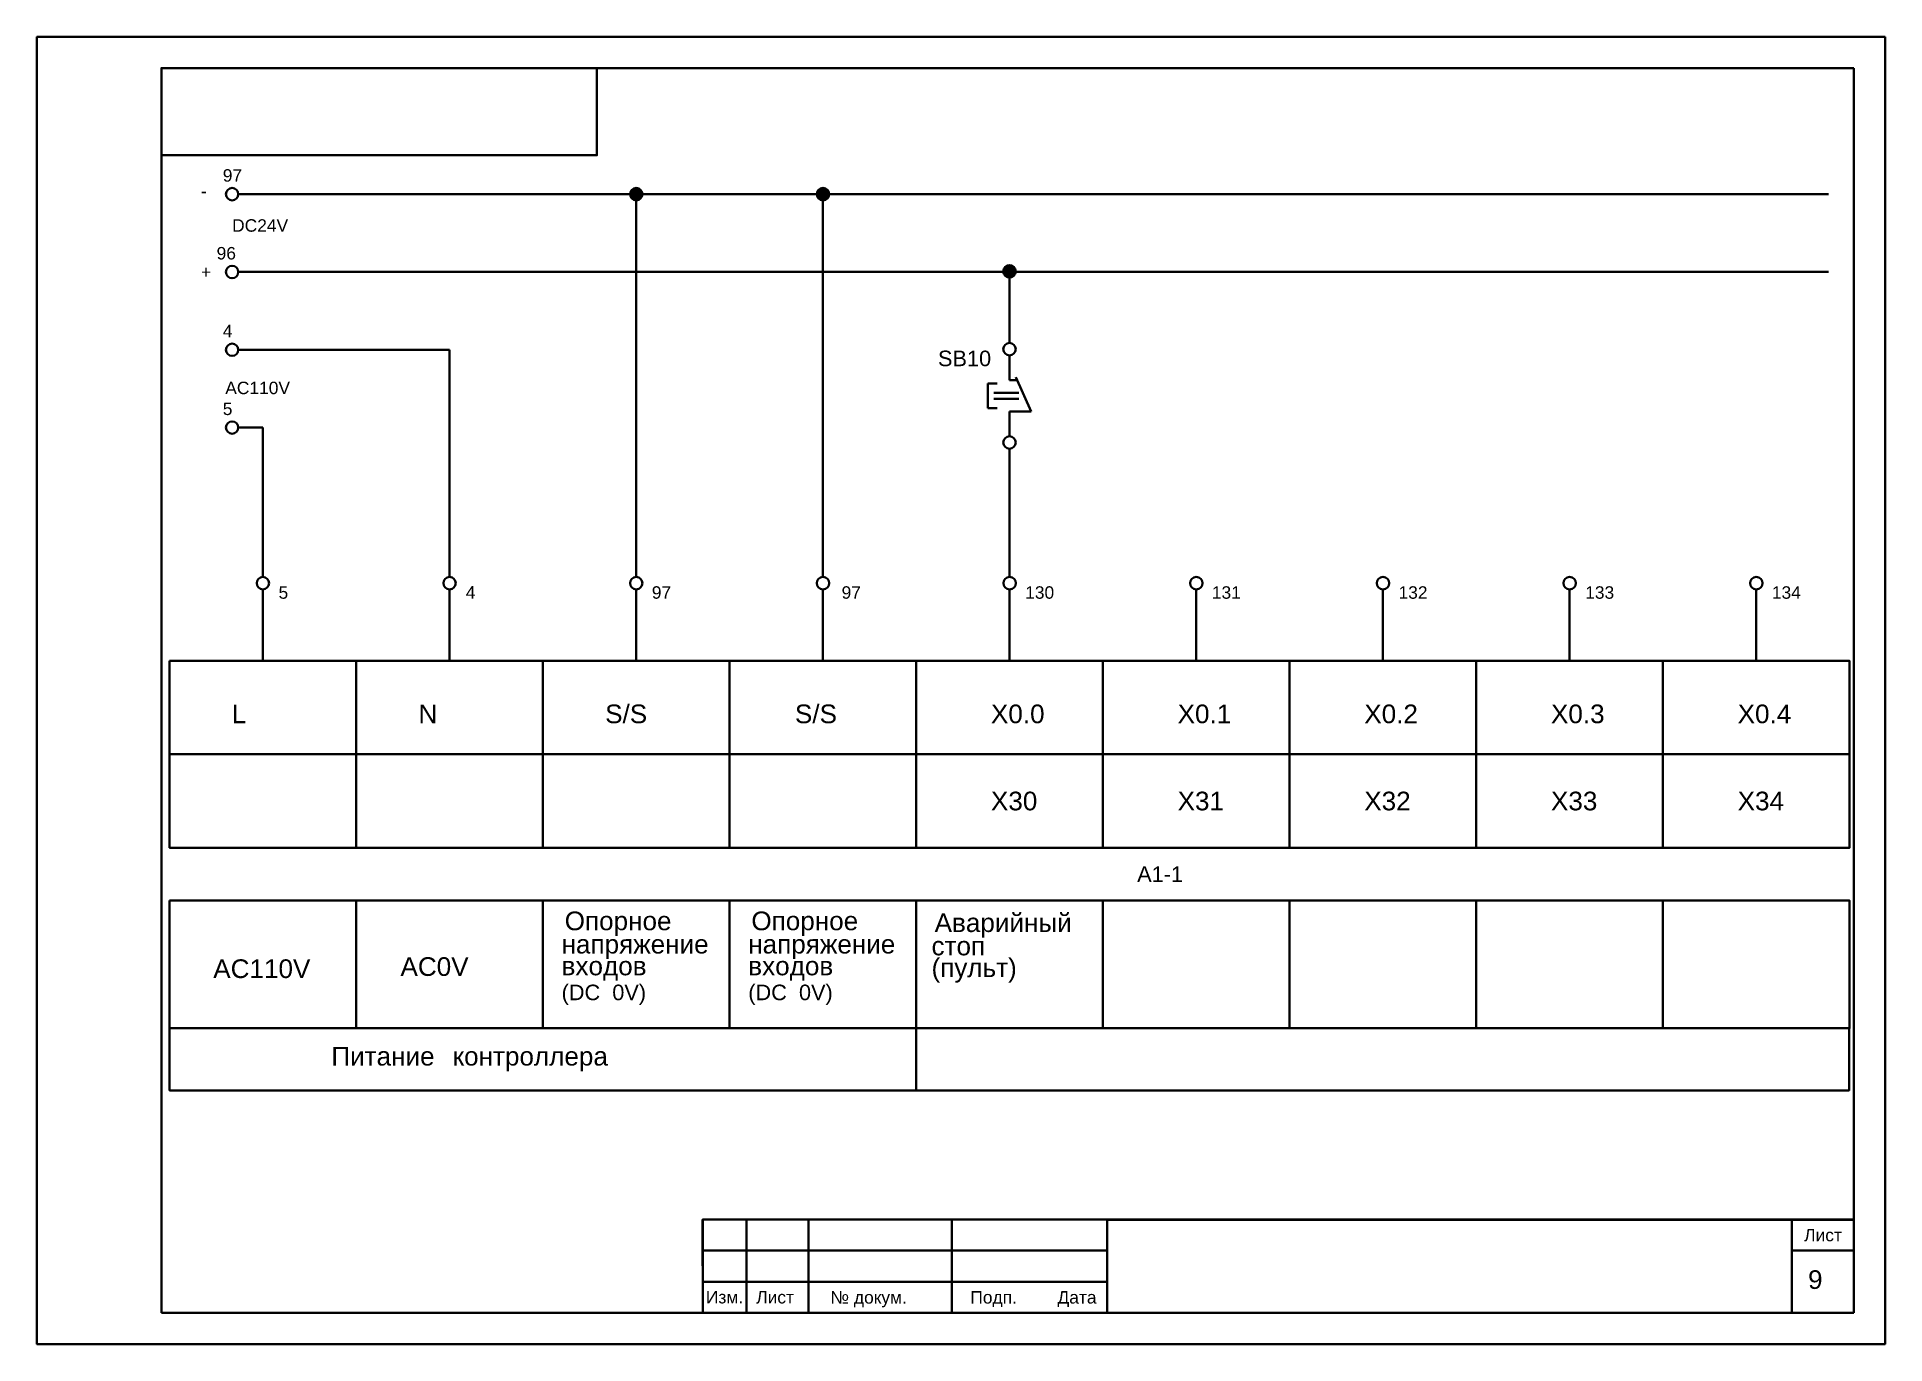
# Model space of a CAD drawing. Header units: millimetres. Extents: x 2144 to 8705, y -937 to 1906.
# Drawn here: x 5944.4 to 6241.4, y 413.6 to 623.6 of the extents above; entities that cross this region are included whole.
import ezdxf

# ---------------------------------------------------------------- set-up
doc = ezdxf.new("R2010")
doc.units = ezdxf.units.MM
for name, color, linetype, lineweight in [('Маркировка', 7, 'Continuous', 25), ('Оформление', 7, 'Continuous', 30), ('Элементы', 7, 'Continuous', 30)]:
    doc.layers.add(name, color=color, linetype=linetype, lineweight=lineweight)
doc.styles.get("Standard").update_dxf_attribs({"font": 'arial.ttf'})

msp = doc.modelspace()

# ---------------------------------------------------------------- texts
at = {"layer": 'Маркировка'}
for s, height, p in [('97', 2, (5974.28, 600.34)), ('-', 2, (5970.78, 597.83)), ('DC24V', 2, (5975.78, 592.3)), ('96', 2, (5973.29, 587.84)), ('+', 2, (5970.78, 584.83)), ('4', 2, (5974.28, 575.34)), ('SB10', 2.5, (6089.22, 570.69)), ('AC110V', 2, (5974.68, 566.2)), ('5', 2, (5974.28, 562.84)), ('5', 2, (5983.24, 533.33)), ('4', 2, (6013.33, 533.35)), ('97', 2, (6043.23, 533.33)), ('97', 2, (6073.73, 533.33)), ('130', 2, (6103.23, 533.33)), ('131', 2, (6133.23, 533.33)), ('132', 2, (6163.23, 533.33)), ('133', 2, (6193.23, 533.33)), ('134', 2, (6223.23, 533.33)), ('A1-1', 2.5, (6121.23, 487.83))]:
    msp.add_text(s, height=height, dxfattribs=at).set_placement(p)
at = {"layer": 'Оформление'}
for s, height, p in [('X30', 3, (6097.73, 499.33)), ('X31', 3, (6127.73, 499.33)), ('X32', 3, (6157.73, 499.33)), ('X33', 3, (6187.73, 499.33)), ('X34', 3, (6217.73, 499.33)), ('Опорное', 3, (6029.23, 480.07)), ('Опорное', 3, (6059.23, 480.07)), ('Аварийный', 3, (6088.68, 479.78)), ('напряжение', 3, (6028.73, 476.33)), ('напряжение', 3, (6058.73, 476.33)), ('стоп', 3, (6088.18, 476.04)), ('AC110V', 3, (5972.75, 472.39)), ('AC0V', 3, (6002.84, 472.73)), ('(пульт)', 3, (6088.18, 472.54)), ('входов', 3, (6028.73, 472.83)), ('входов', 3, (6058.73, 472.83)), ('(DC  0V)', 2.5, (6028.73, 468.83)), ('(DC  0V)', 2.5, (6058.73, 468.83)), ('Питание', 3, (5991.73, 458.33)), ('контроллера', 3, (6011.23, 458.33)), ('Лист', 2, (6228.42, 430.09)), ('9', 3, (6229.05, 422.44)), ('Изм.', 2, (6051.92, 420.11)), ('Лист', 2, (6060.01, 420.1)), ('№ докум.', 2, (6071.94, 420.08)), ('Подп.', 2, (6094.42, 420.09)), ('Дата', 2, (6108.42, 420.09))]:
    msp.add_text(s, height=height, dxfattribs=at).set_placement(p)
at = {"layer": 'Элементы'}
for s, p in [('L', (5975.73, 513.33)), ('N', (6005.73, 513.33)), ('S/S', (6035.73, 513.33)), ('S/S', (6066.23, 513.33)), ('X0.0', (6097.73, 513.33)), ('X0.1', (6127.73, 513.33)), ('X0.2', (6157.73, 513.33)), ('X0.3', (6187.73, 513.33)), ('X0.4', (6217.73, 513.33))]:
    msp.add_text(s, height=3, dxfattribs=at).set_placement(p)

# ---------------------------------------------------------------- hatches: boundary and pattern name
at = {"layer": 'Элементы'}
h = msp.add_hatch(color=256, dxfattribs=at)
h.dxf.hatch_style = 1
h.paths.add_polyline_path([(6041.73, 598.33, 1), (6039.73, 598.33, 1)])
h = msp.add_hatch(color=256, dxfattribs=at)
h.dxf.hatch_style = 1
h.paths.add_polyline_path([(6071.73, 598.33, 1), (6069.73, 598.33, 1)])
h = msp.add_hatch(color=256, dxfattribs=at)
h.dxf.hatch_style = 1
h.paths.add_polyline_path([(6101.72, 585.93, 1), (6099.72, 585.93, 1)])

# ---------------------------------------------------------------- linework, layer by layer
at = {"layer": 'Оформление'}
for p, q in [((6236.42, 618.59), (5964.42, 618.59)), ((5964.42, 618.59), (5964.42, 418.59)), ((6236.42, 418.59), (6236.42, 618.59)), ((5964.42, 418.59), (6236.42, 418.59)), ((6051.42, 418.59), (6236.42, 418.59)), ((6051.42, 418.59), (6236.42, 418.59)), ((6051.42, 418.59), (6236.42, 418.59))]:
    msp.add_line(p, q, dxfattribs=at)
at = {"layer": 'Оформление', "lineweight": 35}
msp.add_line((6116.42, 433.59), (6236.42, 433.59), dxfattribs=at)
at = {"layer": 'Оформление'}
for points in [[(6241.42, 623.59), (5944.42, 623.59), (5944.42, 413.59), (6241.42, 413.59)], [(5965.73, 508.33), (5995.73, 508.33), (5995.73, 493.33), (5965.73, 493.33)], [(5995.73, 508.33), (6025.73, 508.33), (6025.73, 493.33), (5995.73, 493.33)], [(6025.73, 508.33), (6055.73, 508.33), (6055.73, 493.33), (6025.73, 493.33)], [(6055.73, 508.33), (6085.73, 508.33), (6085.73, 493.33), (6055.73, 493.33)], [(6085.73, 508.33), (6115.73, 508.33), (6115.73, 493.33), (6085.73, 493.33)], [(6115.73, 508.33), (6145.73, 508.33), (6145.73, 493.33), (6115.73, 493.33)], [(6145.73, 508.33), (6175.73, 508.33), (6175.73, 493.33), (6145.73, 493.33)], [(6175.73, 508.33), (6205.73, 508.33), (6205.73, 493.33), (6175.73, 493.33)], [(6205.73, 508.33), (6235.73, 508.33), (6235.73, 493.33), (6205.73, 493.33)], [(5965.73, 484.83), (5995.73, 484.83), (5995.73, 464.33), (5965.73, 464.33)], [(5995.73, 484.83), (6025.73, 484.83), (6025.73, 464.33), (5995.73, 464.33)], [(6025.73, 484.83), (6055.73, 484.83), (6055.73, 464.33), (6025.73, 464.33)], [(6055.73, 484.83), (6085.73, 484.83), (6085.73, 464.33), (6055.73, 464.33)], [(6085.73, 484.83), (6115.73, 484.83), (6115.73, 464.33), (6085.73, 464.33)], [(6115.73, 484.83), (6145.73, 484.83), (6145.73, 464.33), (6115.73, 464.33)], [(6145.73, 484.83), (6175.73, 484.83), (6175.73, 464.33), (6145.73, 464.33)], [(6175.73, 484.83), (6205.73, 484.83), (6205.73, 464.33), (6175.73, 464.33)], [(6205.73, 484.83), (6235.73, 484.83), (6235.73, 464.33), (6205.73, 464.33)], [(5965.73, 464.33), (6085.73, 464.33), (6085.73, 454.33), (5965.73, 454.33)], [(6085.73, 464.33), (6235.65, 464.33), (6235.65, 454.33), (6085.73, 454.33)], [(6051.42, 418.59), (6068.42, 418.59), (6068.39, 433.59), (6051.39, 433.59)], [(6051.42, 428.59), (6116.42, 428.59), (6116.42, 433.59), (6051.42, 433.59)], [(6051.42, 418.59), (6058.42, 418.59), (6058.42, 433.59), (6051.42, 433.59)], [(6051.42, 418.59), (6091.42, 418.59), (6091.42, 433.59), (6051.42, 433.59)], [(6236.42, 418.59), (6226.42, 418.59), (6226.42, 433.59), (6236.42, 433.59)], [(6236.42, 433.59), (6226.42, 433.59), (6226.42, 428.59), (6236.42, 428.59)], [(6051.42, 423.59), (6116.42, 423.59), (6116.42, 428.59), (6051.42, 428.59)], [(6051.42, 418.59), (6116.42, 418.59), (6116.42, 423.59), (6051.42, 423.59)]]:
    msp.add_lwpolyline(points, close=True, dxfattribs=at)
at = {"layer": 'Элементы'}
for p, q in [((5976.78, 598.33), (6232.31, 598.33)), ((6040.73, 536.83), (6040.73, 598.33)), ((6070.73, 536.83), (6070.73, 598.33)), ((5976.78, 585.83), (6232.31, 585.83)), ((6100.72, 585.93), (6100.72, 574.43)), ((5976.78, 573.33), (6010.73, 573.33)), ((6010.73, 536.83), (6010.73, 573.33)), ((6100.72, 568.43), (6100.72, 572.43)), ((6097.22, 563.93), (6097.22, 567.93)), ((6097.22, 567.93), (6098.72, 567.93)), ((6101.95, 568.43), (6100.72, 568.43)), ((6104.22, 563.43), (6101.72, 568.93)), ((6102.22, 566.43), (6098.22, 566.43)), ((6102.22, 565.43), (6098.22, 565.43)), ((6098.72, 563.93), (6097.22, 563.93)), ((6100.72, 559.43), (6100.72, 563.43)), ((6100.72, 563.43), (6104.22, 563.43)), ((5980.73, 560.83), (5976.78, 560.83)), ((5980.73, 536.83), (5980.73, 560.83)), ((6100.72, 557.43), (6100.72, 536.93)), ((5980.73, 534.83), (5980.73, 523.33)), ((6010.73, 534.83), (6010.73, 523.33)), ((6040.73, 534.83), (6040.73, 523.33)), ((6070.73, 534.83), (6070.73, 523.33)), ((6100.73, 534.83), (6100.73, 523.33)), ((6130.73, 534.83), (6130.73, 523.33)), ((6160.73, 534.83), (6160.73, 523.33)), ((6190.73, 534.83), (6190.73, 523.33)), ((6220.73, 534.83), (6220.73, 523.33))]:
    msp.add_line(p, q, dxfattribs=at)
for points in [[(6034.42, 618.59), (6034.42, 604.59), (5964.42, 604.59), (5964.42, 618.59)], [(5965.73, 523.33), (5995.73, 523.33), (5995.73, 508.33), (5965.73, 508.33)], [(5995.73, 523.33), (6025.73, 523.33), (6025.73, 508.33), (5995.73, 508.33)], [(6025.73, 523.33), (6055.73, 523.33), (6055.73, 508.33), (6025.73, 508.33)], [(6055.73, 523.33), (6085.73, 523.33), (6085.73, 508.33), (6055.73, 508.33)], [(6085.73, 523.33), (6115.73, 523.33), (6115.73, 508.33), (6085.73, 508.33)], [(6115.73, 523.33), (6145.73, 523.33), (6145.73, 508.33), (6115.73, 508.33)], [(6145.73, 523.33), (6175.73, 523.33), (6175.73, 508.33), (6145.73, 508.33)], [(6175.73, 523.33), (6205.73, 523.33), (6205.73, 508.33), (6175.73, 508.33)], [(6205.73, 523.33), (6235.73, 523.33), (6235.73, 508.33), (6205.73, 508.33)]]:
    msp.add_lwpolyline(points, close=True, dxfattribs=at)
for centre in [(5975.78, 598.33), (6040.73, 598.33), (6070.73, 598.33), (5975.78, 585.83), (6100.72, 585.93), (5975.78, 573.33), (6100.72, 573.43), (5975.78, 560.83), (6100.72, 558.43), (5980.73, 535.83), (6010.73, 535.83), (6040.73, 535.83), (6070.73, 535.83), (6100.73, 535.83), (6130.73, 535.83), (6160.73, 535.83), (6190.73, 535.83), (6220.73, 535.83)]:
    msp.add_circle(centre, 1, dxfattribs=at)

msp.set_redraw_order([(e.dxf.handle, doc.entitydb.next_handle()) for e in msp.query("TEXT MTEXT ATTDEF DIMENSION ARC_DIMENSION")])  # texts and dimensions are drawn at this point

doc.saveas('drawing.dxf')
